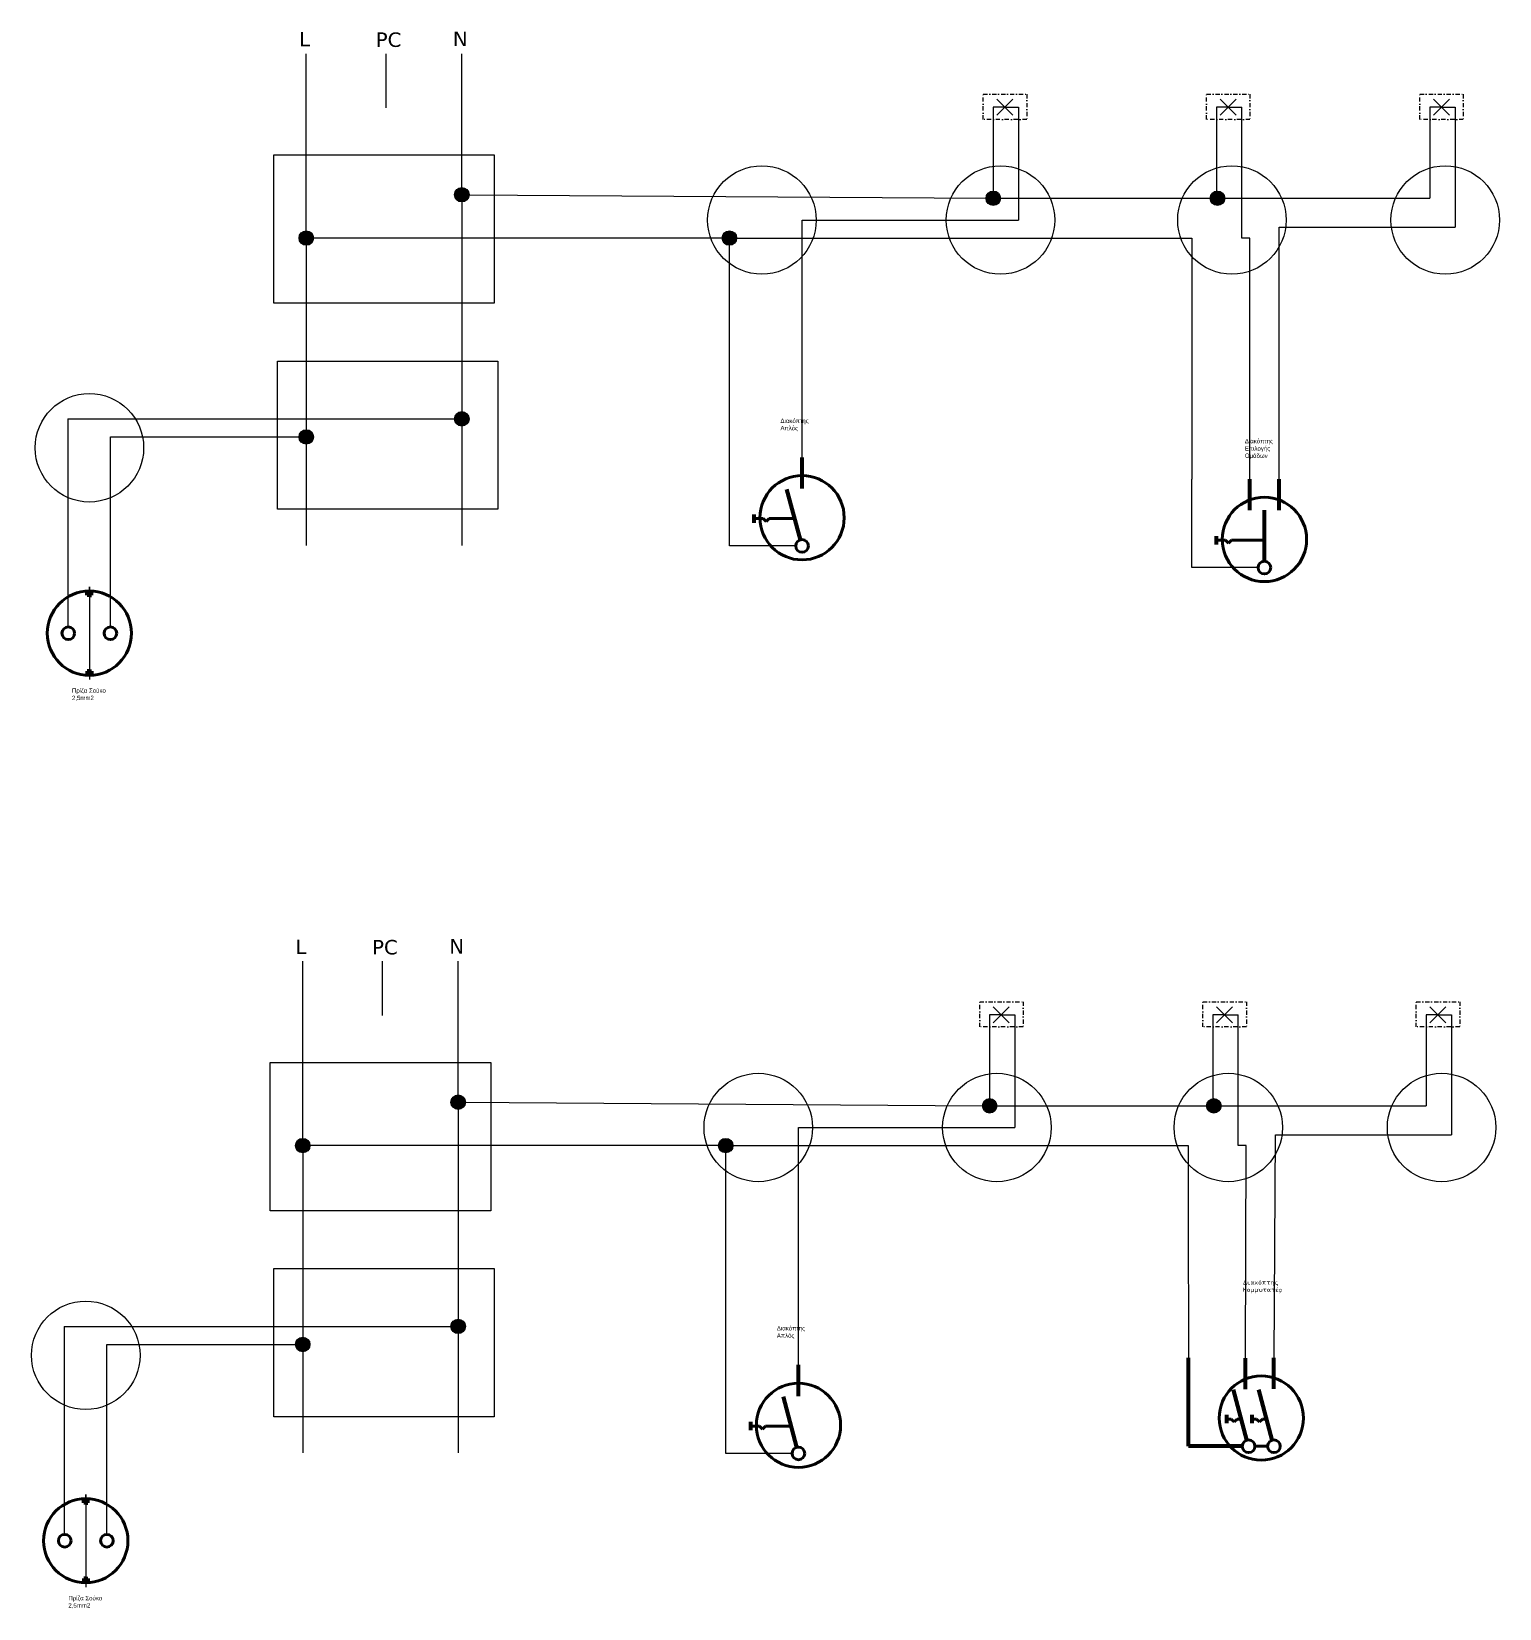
# Model space of a CAD drawing. Header units: millimetres. Extents: x 1397 to 2239, y 1481 to 1922.
# Drawn here: x 1833 to 2239, y 1481 to 1917.1 of the extents above; entities that cross this region are included whole.
import ezdxf

# ---------------------------------------------------------------- set-up
doc = ezdxf.new("R2010")
doc.units = ezdxf.units.MM
doc.header["$LTSCALE"] = 0.093
doc.linetypes.add('DASHDOT2', pattern=[12.7, 6.35, -3.175, 0, -3.175])
for name, color, linetype, lineweight in [('2S', 7, 'Continuous', 200), ('S', 7, 'Continuous', 100), ('S_2', 7, 'Continuous', 50), ('S_4', 7, 'Continuous', 25)]:
    doc.layers.add(name, color=color, linetype=linetype, lineweight=lineweight)
doc.layers.add('DESC', color=7, linetype='DASHDOT2', true_color=0xffffff)
for name, color, linetype in [('DESCCHILD', 20, 'Continuous'), ('LOC', 8, 'Continuous'), ('TERMS', 4, 'Continuous')]:
    doc.layers.add(name, color=color, linetype=linetype)

msp = doc.modelspace()

# ---------------------------------------------------------------- texts
at = {"ltscale": 2, "char_height": 4, "attachment_point": 1}
for s, insert in [('{\\fVerdana|b0|i0|c0|p34;L}', (1907, 1917)), ('{\\fVerdana|b0|i0|c0|p34;PC}', (1928.17, 1916.88)), ('{\\fVerdana|b0|i0|c161|p34;Ν}', (1949.53, 1917.13)), ('{\\fVerdana|b0|i0|c161|p34;Ν}', (1948.53, 1666.13)), ('{\\fVerdana|b0|i0|c0|p34;L}', (1906, 1666)), ('{\\fVerdana|b0|i0|c0|p34;PC}', (1927.17, 1665.88))]:
    msp.add_mtext_dynamic_manual_height_columns(s, width=5, gutter_width=7.07, heights=[0], dxfattribs=dict(at, insert=insert))
at = {"attachment_point": 1}
for s, insert, char_height, width in [('Διακόπτης\\PΑπλός', (2040.14, 1810.08), 1.214, 9.1156), ('Διακόπτης\\PΕπιλογής\\PΟμάδων', (2168.58, 1804.47), 1.214, 9.1156), ('Πρίζα Σούκο\\P2,5mm2', (1844.18, 1735.45), 1.2142, 9.7427), ('{\\fISOCPEUR|b0|i0|c161|p34;Διακόπτης\\PΚομμυτατέρ}', (2168.03, 1571.78), 1.2142, 19.8886), ('Διακόπτης\\PΑπλός', (2039.14, 1559.08), 1.214, 9.1156), ('Πρίζα Σούκο\\P2,5mm2', (1843.18, 1484.45), 1.2142, 9.7427)]:
    msp.add_mtext(s, dxfattribs=dict(at, insert=insert, char_height=char_height, width=width))

# ---------------------------------------------------------------- hatches: boundary and pattern name
at = {"ltscale": 2, "true_color": 0x000000}
h = msp.add_hatch(color=18, dxfattribs=at)
h.dxf.hatch_style = 1
h.paths.add_polyline_path([(1954, 1872, 1), (1950, 1872, 1)])
h = msp.add_hatch(color=18, dxfattribs=at)
h.dxf.hatch_style = 1
h.paths.add_polyline_path([(2101, 1871, 1), (2097, 1871, 1)])
h = msp.add_hatch(color=18, dxfattribs=at)
h.dxf.hatch_style = 1
h.paths.add_polyline_path([(2163, 1871, 1), (2159, 1871, 1)])
h = msp.add_hatch(color=18, dxfattribs=at)
h.dxf.hatch_style = 1
h.paths.add_polyline_path([(2028, 1860, 1), (2024, 1860, 1)])
h = msp.add_hatch(color=18, dxfattribs=at)
h.dxf.hatch_style = 1
h.paths.add_polyline_path([(1954, 1810, 1), (1950, 1810, 1)])
h = msp.add_hatch(color=18, dxfattribs=at)
h.dxf.hatch_style = 1
h.paths.add_polyline_path([(1953, 1621, 1), (1949, 1621, 1)])
h = msp.add_hatch(color=18, dxfattribs=at)
h.dxf.hatch_style = 1
h.paths.add_polyline_path([(2100, 1620, 1), (2096, 1620, 1)])
h = msp.add_hatch(color=18, dxfattribs=at)
h.dxf.hatch_style = 1
h.paths.add_polyline_path([(2162, 1620, 1), (2158, 1620, 1)])
h = msp.add_hatch(color=18, dxfattribs=at)
h.dxf.hatch_style = 1
h.paths.add_polyline_path([(2027, 1609, 1), (2023, 1609, 1)])
h = msp.add_hatch(color=18, dxfattribs=at)
h.dxf.hatch_style = 1
h.paths.add_polyline_path([(1953, 1559, 1), (1949, 1559, 1)])
at = {"layer": '2S'}
h = msp.add_hatch(color=256, dxfattribs=at)
h.dxf.hatch_style = 1
h.paths.add_polyline_path([(1849, 1762.37, 0.012506), (1848.42, 1762.36), (1848.42, 1761.21), (1849, 1761.21)])
h.paths.add_polyline_path([(1849.58, 1762.36, 0.012506), (1849, 1762.37), (1849, 1761.21), (1849.58, 1761.21)])
h = msp.add_hatch(color=256, dxfattribs=at)
h.dxf.hatch_style = 1
h.paths.add_polyline_path([(1849, 1740.24), (1848.42, 1740.24), (1848.42, 1739.09, 0.012373), (1849, 1739.07)])
h.paths.add_polyline_path([(1849.59, 1740.24), (1849.01, 1740.24), (1849, 1739.07, 0.012638), (1849.59, 1739.09)])
h = msp.add_hatch(color=256, dxfattribs=at)
h.dxf.hatch_style = 1
h.paths.add_polyline_path([(1848, 1511.37, 0.012506), (1847.42, 1511.36), (1847.42, 1510.21), (1848, 1510.21)])
h.paths.add_polyline_path([(1848.58, 1511.36, 0.012506), (1848, 1511.37), (1848, 1510.21), (1848.58, 1510.21)])
h = msp.add_hatch(color=256, dxfattribs=at)
h.dxf.hatch_style = 1
h.paths.add_polyline_path([(1848, 1489.24), (1847.42, 1489.24), (1847.42, 1488.09, 0.012373), (1848, 1488.07)])
h.paths.add_polyline_path([(1848.59, 1489.24), (1848.01, 1489.24), (1848, 1488.07, 0.012638), (1848.59, 1488.09)])
at = {"layer": 'LOC', "ltscale": 2, "true_color": 0x000000}
h = msp.add_hatch(color=18, dxfattribs=at)
h.dxf.hatch_style = 1
h.paths.add_polyline_path([(1911, 1860, 1), (1907, 1860, 1)])
h = msp.add_hatch(color=18, dxfattribs=at)
h.dxf.hatch_style = 1
h.paths.add_polyline_path([(1911, 1805, 1), (1907, 1805, 1)])
h = msp.add_hatch(color=18, dxfattribs=at)
h.dxf.hatch_style = 1
h.paths.add_polyline_path([(1910, 1609, 1), (1906, 1609, 1)])
h = msp.add_hatch(color=18, dxfattribs=at)
h.dxf.hatch_style = 1
h.paths.add_polyline_path([(1910, 1554, 1), (1906, 1554, 1)])

# ---------------------------------------------------------------- linework, layer by layer
at = {"ltscale": 2}
for p, q in [((1931, 1911), (1931, 1896)), ((2222.95, 1896.19), (2226.76, 1896.19)), ((2169.92, 1860), (2167.76, 1860)), ((1930, 1660), (1930, 1645)), ((2221.95, 1645.19), (2225.76, 1645.19)), ((2168.92, 1609), (2166.76, 1609))]:
    msp.add_line(p, q, dxfattribs=at)
for p, q in [((2100, 1898.39), (2104.39, 1894)), ((2104.39, 1898.39), (2100, 1894)), ((2161.76, 1898.39), (2166.15, 1894)), ((2166.15, 1898.39), (2161.76, 1894)), ((2220.76, 1898.39), (2225.15, 1894)), ((2225.15, 1898.39), (2220.76, 1894)), ((2099, 1647.39), (2103.39, 1643)), ((2103.39, 1647.39), (2099, 1643)), ((2160.76, 1647.39), (2165.15, 1643)), ((2165.15, 1647.39), (2160.76, 1643)), ((2219.76, 1647.39), (2224.15, 1643)), ((2224.15, 1647.39), (2219.76, 1643))]:
    msp.add_line(p, q)
for points in [[(1900, 1883), (1961, 1883), (1961, 1842), (1900, 1842)], [(1901, 1826), (1962, 1826), (1962, 1785), (1901, 1785)], [(1899, 1632), (1960, 1632), (1960, 1591), (1899, 1591)], [(1900, 1575), (1961, 1575), (1961, 1534), (1900, 1534)]]:
    msp.add_lwpolyline(points, close=True, dxfattribs=at)
for centre, radius in [((2035, 1865), 15), ((2101, 1865), 15), ((2165, 1865), 15), ((2224, 1865), 15), ((1952, 1872), 2), ((2099, 1871), 2), ((2161, 1871), 2), ((2026, 1860), 2), ((1849, 1802), 15), ((1952, 1810), 2), ((2034, 1614), 15), ((2100, 1614), 15), ((2164, 1614), 15), ((2223, 1614), 15), ((1951, 1621), 2), ((2098, 1620), 2), ((2160, 1620), 2), ((2025, 1609), 2), ((1848, 1551), 15), ((1951, 1559), 2)]:
    msp.add_circle(centre, radius, dxfattribs=at)
at = {"layer": '2S'}
for p, q in [((2045.67, 1776.54), (2041.94, 1790.47)), ((2174, 1770.6), (2174, 1784.74)), ((1848.42, 1761.21), (1848.42, 1762.36)), ((1849.58, 1761.21), (1849.58, 1762.36)), ((1849, 1761.21), (1848.42, 1761.21)), ((1849, 1761.21), (1849.58, 1761.21)), ((1849.01, 1740.24), (1848.42, 1740.24)), ((1848.42, 1740.24), (1848.42, 1739.09)), ((1849, 1739.07), (1849.01, 1740.24)), ((1849.01, 1740.24), (1849.59, 1740.24)), ((1849.59, 1740.24), (1849.59, 1739.09)), ((2169.17, 1527.54), (2165.44, 1541.47)), ((2176.16, 1527.54), (2172.43, 1541.47)), ((2044.67, 1525.54), (2040.94, 1539.47)), ((1847.42, 1510.21), (1847.42, 1511.36)), ((1848, 1510.21), (1847.42, 1510.21)), ((1848, 1510.21), (1848.58, 1510.21)), ((1848.58, 1510.21), (1848.58, 1511.36)), ((1848.01, 1489.24), (1847.42, 1489.24)), ((1847.42, 1489.24), (1847.42, 1488.09)), ((1848, 1488.07), (1848.01, 1489.24)), ((1848.01, 1489.24), (1848.59, 1489.24)), ((1848.59, 1489.24), (1848.59, 1488.09))]:
    msp.add_line(p, q, dxfattribs=at)
at = {"layer": 'DESC', "ltscale": 2}
for points in [[(2096.24, 1899.81), (2108.24, 1899.81), (2108.24, 1892.81), (2096.24, 1892.81)], [(2158, 1899.81), (2170, 1899.81), (2170, 1892.81), (2158, 1892.81)], [(2217, 1899.81), (2229, 1899.81), (2229, 1892.81), (2217, 1892.81)], [(2095.24, 1648.81), (2107.24, 1648.81), (2107.24, 1641.81), (2095.24, 1641.81)], [(2157, 1648.81), (2169, 1648.81), (2169, 1641.81), (2157, 1641.81)], [(2216, 1648.81), (2228, 1648.81), (2228, 1641.81), (2216, 1641.81)]]:
    msp.add_lwpolyline(points, close=True, dxfattribs=at)
at = {"layer": 'DESCCHILD', "ltscale": 2}
for p, q in [((2102.19, 1896.19), (2106, 1896.19)), ((2106, 1896.19), (2106, 1865)), ((2163.95, 1896.19), (2167.76, 1896.19)), ((2167.76, 1860), (2167.76, 1896.19)), ((2226.76, 1896.19), (2226.76, 1863)), ((2046.12, 1799.34), (2046.12, 1865)), ((2046.12, 1865), (2106, 1865)), ((2178.08, 1793.34), (2178.08, 1863)), ((2178.08, 1863), (2226.76, 1863)), ((2169.92, 1793.34), (2169.92, 1860)), ((2101.19, 1645.19), (2105, 1645.19)), ((2105, 1645.19), (2105, 1614)), ((2162.95, 1645.19), (2166.76, 1645.19)), ((2166.76, 1609), (2166.76, 1645.19)), ((2225.76, 1645.19), (2225.76, 1612)), ((2045.12, 1548.34), (2045.12, 1614)), ((2045.12, 1614), (2105, 1614)), ((2176.72, 1550.34), (2177.08, 1612)), ((2177.08, 1612), (2225.76, 1612)), ((2168.78, 1550.25), (2168.92, 1609))]:
    msp.add_line(p, q, dxfattribs=at)
at = {"layer": 'LOC', "ltscale": 2}
for p, q in [((1909, 1861), (1909, 1911)), ((1909, 1859), (1909, 1807)), ((2024, 1860), (1910, 1860)), ((2026, 1799.34), (2026, 1858)), ((2028, 1860), (2153.88, 1860)), ((2153.88, 1860), (2153.88, 1793.34)), ((1854.83, 1805), (1907, 1805)), ((1854.83, 1752.47), (1854.83, 1805)), ((1909, 1803), (1909, 1775)), ((1908, 1610), (1908, 1660)), ((1908, 1608), (1908, 1556)), ((2023, 1609), (1909, 1609)), ((2025, 1548.34), (2025, 1607)), ((2027, 1609), (2152.88, 1609)), ((2152.88, 1609), (2153, 1532.34)), ((1853.83, 1554), (1906, 1554)), ((1853.83, 1501.47), (1853.83, 1554)), ((1908, 1552), (1908, 1524))]:
    msp.add_line(p, q, dxfattribs=at)
at = {"layer": 'LOC'}
for p, q in [((2026, 1774.85), (2026, 1799.34)), ((2153.88, 1768.85), (2153.88, 1793.34)), ((2044.37, 1774.85), (2026, 1774.85)), ((2172.25, 1768.85), (2153.88, 1768.85)), ((2025, 1523.85), (2025, 1548.34)), ((2043.37, 1523.85), (2025, 1523.85))]:
    msp.add_line(p, q, dxfattribs=at)
at = {"layer": 'LOC', "ltscale": 2}
for centre in [(1909, 1860), (1909, 1805), (1908, 1609), (1908, 1554)]:
    msp.add_circle(centre, 2, dxfattribs=at)
at = {"layer": 'S'}
for p, q in [((2046.12, 1790.74), (2046.12, 1799.34)), ((2169.92, 1784.74), (2169.92, 1793.34)), ((2178.08, 1784.74), (2178.08, 1793.34)), ((2032.9, 1781.26), (2032.9, 1783.59)), ((2160.78, 1775.26), (2160.78, 1777.59)), ((2045.12, 1539.74), (2045.12, 1548.34)), ((2153, 1525.85), (2153, 1550.34)), ((2168.78, 1541.65), (2168.78, 1550.25)), ((2176.61, 1541.74), (2176.61, 1550.34)), ((2031.9, 1530.26), (2031.9, 1532.59)), ((2163.6, 1532.22), (2163.6, 1534.55)), ((2170.59, 1532.22), (2170.59, 1534.55)), ((2167.88, 1525.85), (2153, 1525.85))]:
    msp.add_line(p, q, dxfattribs=at)
at = {"layer": 'S_2'}
for p, q in [((2035.34, 1782.42), (2032.9, 1782.42)), ((2036.16, 1781.6), (2035.34, 1782.42)), ((2036.98, 1782.42), (2036.16, 1781.6)), ((2039.28, 1782.42), (2036.98, 1782.42)), ((2044.09, 1782.42), (2039.28, 1782.42)), ((2163.22, 1776.42), (2160.78, 1776.42)), ((2164.04, 1775.6), (2163.22, 1776.42)), ((2164.87, 1776.42), (2164.04, 1775.6)), ((2167.16, 1776.42), (2164.87, 1776.42)), ((2174, 1776.42), (2167.16, 1776.42)), ((2034.34, 1531.42), (2031.9, 1531.42)), ((2035.16, 1530.6), (2034.34, 1531.42)), ((2035.98, 1531.42), (2035.16, 1530.6)), ((2038.28, 1531.42), (2035.98, 1531.42)), ((2043.09, 1531.42), (2038.28, 1531.42)), ((2164.81, 1533.38), (2163.6, 1533.38)), ((2165.64, 1532.56), (2164.81, 1533.38)), ((2166.46, 1533.38), (2165.64, 1532.56)), ((2167.61, 1533.38), (2166.46, 1533.38)), ((2171.8, 1533.38), (2170.59, 1533.38)), ((2172.63, 1532.56), (2171.8, 1533.38)), ((2173.45, 1533.38), (2172.63, 1532.56)), ((2174.6, 1533.38), (2173.45, 1533.38)), ((2173.12, 1525.85), (2171.37, 1525.85)), ((2173.12, 1525.85), (2174.87, 1525.85))]:
    msp.add_line(p, q, dxfattribs=at)
for centre, radius in [((2046.12, 1782.65), 11.65), ((2174, 1776.65), 11.65), ((2046.12, 1774.85), 1.75), ((2174, 1768.85), 1.75), ((1849, 1750.72), 11.65), ((1843.17, 1750.72), 1.75), ((1854.83, 1750.72), 1.75), ((2173.12, 1533.65), 11.65), ((2045.12, 1531.65), 11.65), ((2169.62, 1525.85), 1.75), ((2176.61, 1525.85), 1.75), ((2045.12, 1523.85), 1.75), ((1848, 1499.72), 11.65), ((1842.17, 1499.72), 1.75), ((1853.83, 1499.72), 1.75)]:
    msp.add_circle(centre, radius, dxfattribs=at)
at = {"layer": 'S_4'}
for p, q in [((1849, 1762.37), (1849, 1763.54)), ((1849, 1763.54), (1849, 1737.91)), ((1849, 1739.07), (1849, 1737.91)), ((1848, 1511.37), (1848, 1512.54)), ((1848, 1512.54), (1848, 1486.91)), ((1848, 1488.07), (1848, 1486.91))]:
    msp.add_line(p, q, dxfattribs=at)
at = {"layer": 'TERMS', "ltscale": 2}
for p, q in [((1952, 1873), (1952, 1911)), ((2102.19, 1896.19), (2099, 1896.19)), ((2099, 1896.19), (2099, 1873)), ((2163.95, 1896.19), (2160.76, 1896.19)), ((2160.76, 1896.19), (2160.76, 1872.99)), ((2222.95, 1896.19), (2219.76, 1896.19)), ((2219.76, 1896.19), (2219.76, 1871)), ((1953, 1871.99), (2097, 1871.01)), ((1952, 1871), (1952, 1812)), ((2101, 1871), (2159, 1871)), ((2163, 1871), (2219.76, 1871)), ((1843, 1810), (1950, 1810)), ((1843, 1810), (1843, 1752.46)), ((1952, 1808), (1952, 1775)), ((1951, 1622), (1951, 1660)), ((2101.19, 1645.19), (2098, 1645.19)), ((2098, 1645.19), (2098, 1622)), ((2162.95, 1645.19), (2159.76, 1645.19)), ((2159.76, 1645.19), (2159.76, 1621.99)), ((2221.95, 1645.19), (2218.76, 1645.19)), ((2218.76, 1645.19), (2218.76, 1620)), ((1951, 1620), (1951, 1561)), ((1952, 1620.99), (2096, 1620.01)), ((2100, 1620), (2158, 1620)), ((2162, 1620), (2218.76, 1620)), ((1842, 1559), (1949, 1559)), ((1842, 1559), (1842, 1501.46)), ((1951, 1557), (1951, 1524))]:
    msp.add_line(p, q, dxfattribs=at)

msp.set_redraw_order([(e.dxf.handle, doc.entitydb.next_handle()) for e in msp.query("TEXT MTEXT ATTDEF DIMENSION ARC_DIMENSION")])  # texts and dimensions are drawn at this point

doc.saveas('drawing.dxf')
